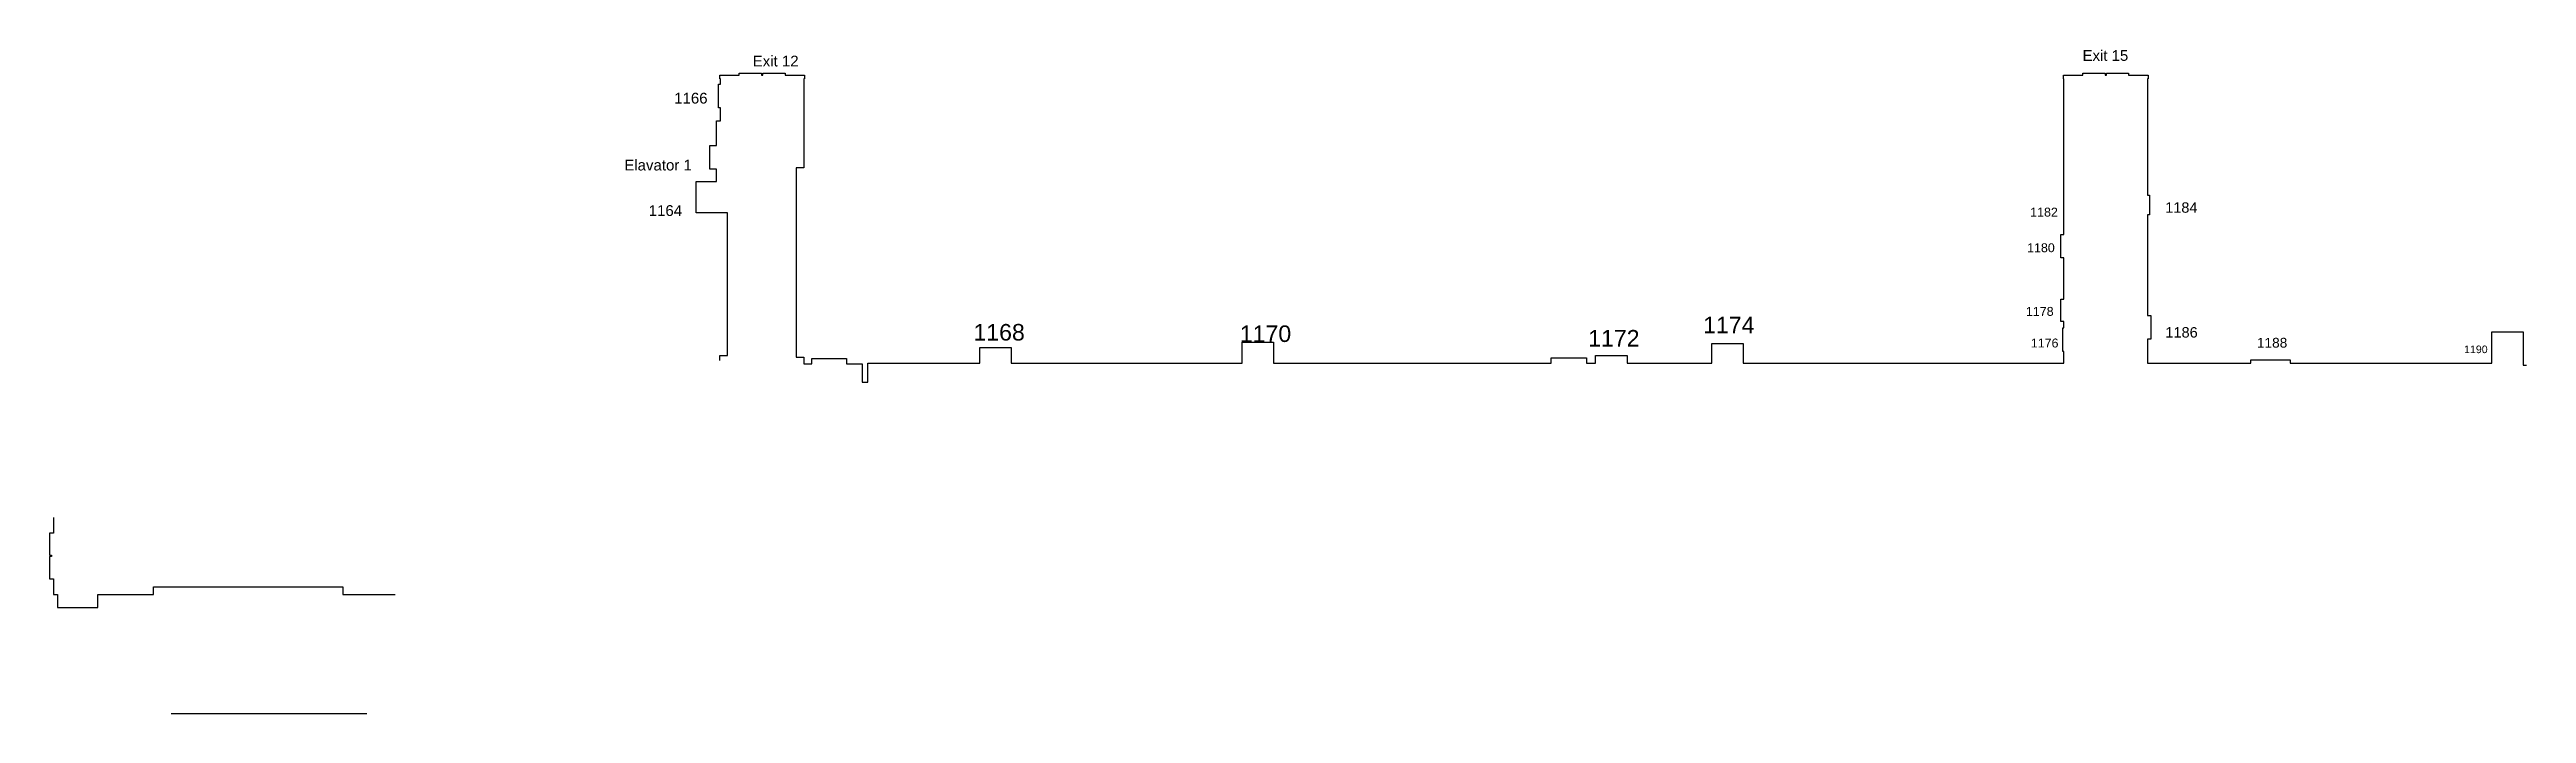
# Model space of a CAD drawing. Header units: inches. Extents: x 0 to 13986, y 0 to 7251.
# Drawn here: x 10194 to 13986, y 3900 to 4916 of the extents above; entities that cross this region are included whole.
import ezdxf

# ---------------------------------------------------------------- set-up
doc = ezdxf.new("R2010")
doc.units = ezdxf.units.IN
doc.header["$MEASUREMENT"] = 0
doc.layers.add('Rooms', color=3, linetype='Continuous')
doc.styles.add('Standard 360', font='arial.ttf')

msp = doc.modelspace()

# ---------------------------------------------------------------- texts
at = {"layer": 'Rooms', "attachment_point": 1, "style": 'Standard 360'}
for s, insert, char_height in [('Exit 12', (11270.5, 4906.6), 16.45), ('Exit 15', (13306.4, 4915.1), 16.39), ('1166', (11150.3, 4849.8), 16.45), ('Elavator 1', (11073.9, 4747.4), 16.45), ('1164', (11111.3, 4677.8), 16.45), ('1182', (13226.2, 4674), 13.64), ('1184', (13432.9, 4682.2), 15.94), ('1180', (13221.5, 4619.5), 13.64), ('1178', (13219.7, 4522.1), 13.64), ('1168', (11608.4, 4496), 25.32), ('1170', (12016.2, 4493.8), 25.32), ('1172', (12549.5, 4486.8), 25.32), ('1174', (12725.5, 4507.1), 25.32), ('1186', (13433.2, 4491.2), 15.94), ('1188', (13573.3, 4474.8), 14.99), ('1176', (13227.2, 4473.7), 13.64), ('1190', (13890.5, 4463), 11.61)]:
    msp.add_mtext(s, dxfattribs=dict(at, insert=insert, char_height=char_height))

# ---------------------------------------------------------------- linework, layer by layer
at = {"layer": 'Rooms'}
for p, q in [((13406, 4871), (13406, 4693)), ((12787, 4436), (13278, 4436)), ((10200, 4176), (10194, 4176)), ((10194, 4176), (10194, 4142)), ((10200, 4200), (10200, 4176)), ((10194, 4142), (10197, 4142))]:
    msp.add_line(p, q, dxfattribs=at)
for points in [[(11221, 4827), (11218, 4827), (11218, 4863), (11221, 4863), (11221, 4871), (11220, 4871), (11220, 4877), (11250, 4877), (11250, 4880), (11284, 4880), (11284, 4877), (11286, 4877), (11286, 4877), (11286, 4880), (11320, 4880), (11320, 4877), (11350, 4877), (11350, 4871), (11349, 4871), (11349, 4735), (11337, 4735)], [(13278, 4871), (13277, 4871), (13277, 4877), (13307, 4877), (13307, 4880), (13341, 4880), (13341, 4877), (13343, 4877), (13343, 4877), (13343, 4880), (13377, 4880), (13377, 4877), (13407, 4877), (13407, 4871), (13406, 4871)], [(13278, 4681), (13278, 4871)], [(11215, 4733), (11205, 4733), (11205, 4769), (11215, 4769), (11215, 4807), (11221, 4807), (11221, 4827)], [(11220, 4440), (11220, 4448), (11232, 4448), (11232, 4666), (11220, 4666), (11184, 4666), (11184, 4666), (11184, 4672), (11184, 4708), (11184, 4714), (11215, 4714), (11215, 4733)], [(11337, 4735), (11337, 4445)], [(13273, 4500), (13273, 4534), (13278, 4534), (13278, 4597), (13273, 4597), (13273, 4633), (13278, 4633), (13278, 4645), (13278, 4681)], [(13406, 4693), (13409, 4693), (13409, 4663), (13406, 4663), (13406, 4509), (13411, 4509), (13411, 4473), (13406, 4473), (13406, 4436)], [(13278, 4500), (13273, 4500)], [(13278, 4436), (13278, 4454), (13276, 4454), (13276, 4490), (13278, 4490), (13278, 4500)], [(13406, 4436), (13564, 4436), (13564, 4441), (13564, 4441), (13624, 4441), (13624, 4436), (13933, 4436), (13933, 4445), (13933, 4481), (13933, 4484), (13981, 4484), (13981, 4433), (13986, 4433)], [(11337, 4445), (11349, 4445), (11349, 4435), (11361, 4435), (11361, 4443), (11414, 4443), (11414, 4435), (11438, 4435), (11438, 4407), (11447, 4407), (11447, 4436), (11618, 4436)], [(11618, 4436), (11618, 4460), (11624, 4460), (11660, 4460), (11666, 4460), (11666, 4436), (12020, 4436)], [(12020, 4436), (12020, 4468), (12026, 4468), (12062, 4468), (12068, 4468), (12068, 4436), (12493, 4436), (12493, 4444), (12547, 4444), (12547, 4436), (12561, 4436), (12561, 4448), (12569, 4448), (12605, 4448), (12609, 4448), (12609, 4436), (12739, 4436)], [(12739, 4436), (12739, 4466), (12745, 4466), (12781, 4466), (12787, 4466), (12787, 4436)], [(10197, 4142), (10197, 4140), (10194, 4140), (10194, 4106), (10200, 4106), (10200, 4082), (10206, 4082), (10206, 4062)], [(10206, 4062), (10212, 4062), (10248, 4062), (10268, 4062), (10268, 4082), (10296, 4082), (10332, 4082)], [(10332, 4082), (10353, 4082), (10353, 4094)], [(10353, 4094), (10643, 4094), (10643, 4082)], [(10643, 4082), (10687, 4082), (10723, 4082)], [(10380, 3900), (10680, 3900)]]:
    msp.add_lwpolyline(points, dxfattribs=at)

msp.set_redraw_order([(e.dxf.handle, doc.entitydb.next_handle()) for e in msp.query("TEXT MTEXT ATTDEF DIMENSION ARC_DIMENSION")])  # texts and dimensions are drawn at this point

doc.saveas('drawing.dxf')
